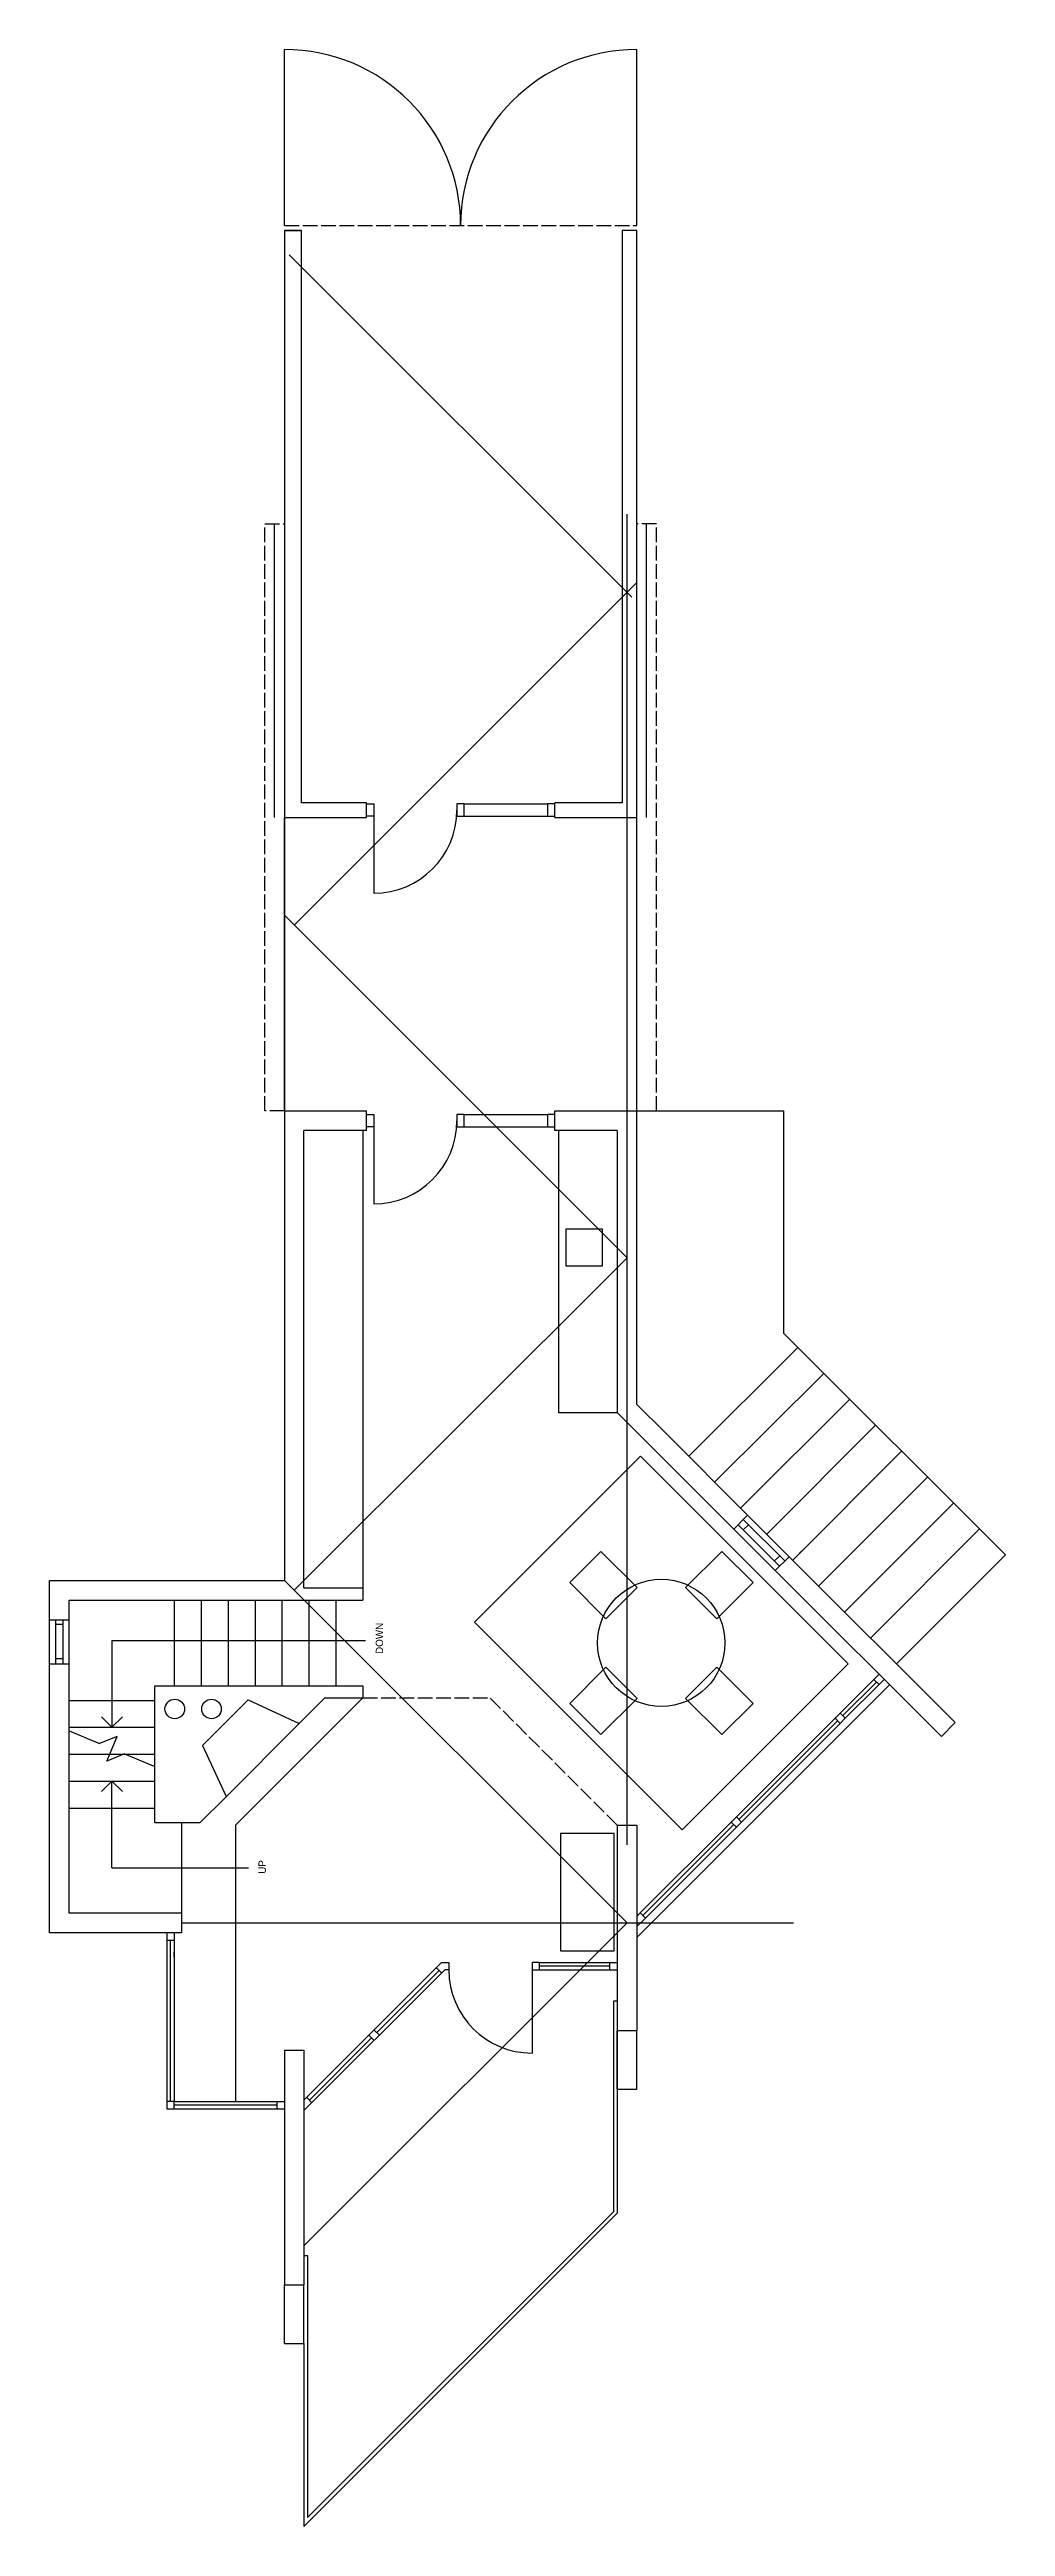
# Model space of a CAD drawing. Header units: inches. Extents: x -30960 to 5972, y 141 to 7569.
# Drawn here: x -16500 to -16110, y 927 to 1939 of the extents above; entities that cross this region are included whole.
import ezdxf

# ---------------------------------------------------------------- set-up
doc = ezdxf.new("R2010")
doc.units = ezdxf.units.IN
doc.header["$LTSCALE"] = 0.5
doc.header["$MEASUREMENT"] = 0
doc.linetypes.add('ACAD_ISO02W100', pattern=[15, 12, -3])
doc.layers.get('0').update_dxf_attribs({"color": 253})
for name, color, linetype in [('A-doors', 254, 'Continuous'), ('A-Elev-North', 7, 'Continuous'), ('A-Elev-South', 7, 'Continuous'), ('A-furniture', 33, 'Continuous'), ('A-glazing', 252, 'Continuous'), ('A-millwork', 252, 'Continuous'), ('A-soffit', 251, 'ACAD_ISO02W100'), ('A-stairs', 252, 'Continuous'), ('A-text', 254, 'Continuous'), ('A-walls', 7, 'Continuous'), ('construction', 160, 'Continuous')]:
    doc.layers.add(name, color=color, linetype=linetype)

msp = doc.modelspace()

# ---------------------------------------------------------------- texts
at = {"layer": 'A-text'}
for s, p in [('DOWN', (-16363.9, 1283.3)), ('UP', (-16411.8, 1193.4))]:
    msp.add_text(s, height=3, rotation=90, dxfattribs=at).set_placement(p)

# ---------------------------------------------------------------- linework, layer by layer
for p, q in [((-16404.2, 1625.3), (-16404.2, 1505.3)), ((-16404.2, 1505.3), (-16404.2, 1625.3)), ((-16260.2, 1505.3), (-16260.2, 1625.3))]:
    msp.add_line(p, q)
at = {"layer": 'A-doors'}
for p, q in [((-16404.2, 1867.3), (-16404.2, 1939.3)), ((-16260.2, 1867.3), (-16260.2, 1939.3)), ((-16408.2, 1625.3), (-16408.2, 1745.3)), ((-16256.2, 1625.3), (-16256.2, 1745.3)), ((-16370.7, 1630.8), (-16367.7, 1630.8)), ((-16370.7, 1625.8), (-16370.7, 1630.8)), ((-16367.7, 1630.8), (-16367.7, 1625.8)), ((-16330.7, 1630.8), (-16333.7, 1630.8)), ((-16333.7, 1630.8), (-16333.7, 1625.8)), ((-16330.7, 1625.8), (-16330.7, 1630.8)), ((-16330.7, 1630.8), (-16296.7, 1630.8)), ((-16293.7, 1630.8), (-16296.7, 1630.8)), ((-16296.7, 1630.8), (-16296.7, 1625.8)), ((-16293.7, 1625.8), (-16293.7, 1630.8)), ((-16367.7, 1625.8), (-16370.7, 1625.8)), ((-16367.7, 1628.3), (-16367.7, 1594.3)), ((-16333.7, 1625.8), (-16330.7, 1625.8)), ((-16330.7, 1625.8), (-16296.7, 1625.8)), ((-16296.7, 1625.8), (-16293.7, 1625.8)), ((-16370.7, 1503.8), (-16367.7, 1503.8)), ((-16370.7, 1498.8), (-16370.7, 1503.8)), ((-16367.7, 1503.8), (-16367.7, 1498.8)), ((-16367.7, 1501.3), (-16367.7, 1467.3)), ((-16330.7, 1503.8), (-16333.7, 1503.8)), ((-16333.7, 1503.8), (-16333.7, 1498.8)), ((-16330.7, 1498.8), (-16330.7, 1503.8)), ((-16293.7, 1503.8), (-16296.7, 1503.8)), ((-16296.7, 1503.8), (-16296.7, 1498.8)), ((-16293.7, 1498.8), (-16293.7, 1503.8)), ((-16367.7, 1498.8), (-16370.7, 1498.8)), ((-16333.7, 1498.8), (-16330.7, 1498.8)), ((-16296.7, 1498.8), (-16293.7, 1498.8)), ((-16300, 1157.1), (-16303, 1157.1)), ((-16303, 1157.1), (-16303, 1154.1)), ((-16300, 1154.1), (-16300, 1157.1)), ((-16271.2, 1154.1), (-16271.2, 1157.1)), ((-16303, 1154.1), (-16303, 1120.1)), ((-16303, 1154.1), (-16300, 1154.1))]:
    msp.add_line(p, q, dxfattribs=at)
for centre, radius, start, end in [((-16404.2, 1867.3), 72, 0, 90), ((-16260.2, 1867.3), 72, 90, 180), ((-16367.7, 1628.3), 34, 270, 0), ((-16367.7, 1501.3), 34, 270, 0), ((-16303, 1154.1), 34, 180, 270)]:
    msp.add_arc(centre, radius, start, end, dxfattribs=at)
at = {"layer": 'A-Elev-North', "color": 7}
for p, q in [((-16163.3, 1272.9), (-16161.2, 1275)), ((-16161.2, 1270.8), (-16159.1, 1272.9)), ((-16179.2, 1257), (-16177.1, 1259.1)), ((-16177.1, 1254.8), (-16175, 1257))]:
    msp.add_line(p, q, dxfattribs=at)
at = {"layer": 'A-Elev-North', "color": 254}
for p, q in [((-16219.5, 1216.7), (-16221.7, 1214.5)), ((-16217.4, 1214.5), (-16218.5, 1215.6)), ((-16219.5, 1212.4), (-16217.4, 1214.5)), ((-16258.8, 1177.5), (-16260.2, 1176)), ((-16260.2, 1171.8), (-16256.6, 1175.3))]:
    msp.add_line(p, q, dxfattribs=at)
at = {"layer": 'A-Elev-South', "color": 253}
for p, q in [((-16260.2, 1505.3), (-16200.2, 1505.3)), ((-16200.2, 1505.3), (-16200.2, 1414.4)), ((-16239, 1364.1), (-16194.4, 1408.6)), ((-16200.2, 1414.4), (-16109.6, 1323.8)), ((-16228.4, 1353.5), (-16183.8, 1398)), ((-16217.8, 1342.9), (-16173.2, 1387.4)), ((-16207.1, 1332.2), (-16162.6, 1376.8)), ((-16196.5, 1321.6), (-16152, 1366.2)), ((-16185.9, 1311), (-16141.4, 1355.6)), ((-16175.3, 1300.4), (-16130.8, 1345)), ((-16164.7, 1289.8), (-16120.2, 1334.4)), ((-16154.1, 1279.2), (-16109.6, 1323.8)), ((-16268.2, 1141.3), (-16269.7, 1141.3)), ((-16268.2, 1105.3), (-16268.2, 1129.3)), ((-16260.2, 1105.3), (-16260.2, 1129.3)), ((-16404.2, 1001.3), (-16404.2, 1025.3)), ((-16396.2, 1001.3), (-16396.2, 1025.3))]:
    msp.add_line(p, q, dxfattribs=at)
at = {"layer": 'A-Elev-South', "color": 7}
for p, q in [((-16130.1, 1255.2), (-16197.9, 1323)), ((-16135.7, 1249.5), (-16130.1, 1255.2))]:
    msp.add_line(p, q, dxfattribs=at)
at = {"layer": 'A-furniture'}
msp.add_lwpolyline([(-16241.7, 1211.4), (-16173.8, 1279.3), (-16258.7, 1364.1), (-16326.5, 1296.3)], close=True, dxfattribs=at)
for points in [[(-16260.1, 1310.4), (-16274.9, 1325.2), (-16287.6, 1312.5), (-16272.8, 1297.7), (-16260.1, 1310.4)], [(-16240.3, 1310.4), (-16225.4, 1325.2), (-16212.7, 1312.5), (-16227.5, 1297.7), (-16240.3, 1310.4)], [(-16272.8, 1277.9), (-16287.6, 1263), (-16274.9, 1250.3), (-16260.1, 1265.1), (-16272.8, 1277.9)], [(-16227.5, 1277.9), (-16212.7, 1263), (-16225.4, 1250.3), (-16240.3, 1265.1), (-16227.5, 1277.9)], [(-16291.4, 1161.9), (-16269.4, 1161.9), (-16269.4, 1209.9), (-16291.4, 1209.9), (-16291.4, 1161.9)]]:
    msp.add_lwpolyline(points, dxfattribs=at)
msp.add_circle((-16250.2, 1287.8), 26, dxfattribs=at)
at = {"layer": 'A-glazing'}
for p, q in [((-16330.7, 1503.8), (-16296.7, 1503.8)), ((-16330.7, 1498.8), (-16296.7, 1498.8)), ((-16201.8, 1319.1), (-16218.8, 1336.1)), ((-16214.6, 1336.1), (-16216.7, 1334)), ((-16201.8, 1323.4), (-16203.9, 1321.3)), ((-16191.6, 1326.6), (-16193.7, 1324.5)), ((-16497.7, 1297.3), (-16497.7, 1279.3)), ((-16494.7, 1297.3), (-16494.7, 1279.3)), ((-16494.7, 1295.3), (-16497.7, 1295.3)), ((-16494.7, 1281.3), (-16497.7, 1281.3)), ((-16156.9, 1270.7), (-16260.1, 1167.5)), ((-16163.3, 1272.9), (-16177.1, 1259.1)), ((-16162.3, 1271.8), (-16176.1, 1258)), ((-16161.2, 1270.8), (-16175, 1257)), ((-16179.2, 1257), (-16219.5, 1216.7)), ((-16178.2, 1255.9), (-16218.5, 1215.6)), ((-16177.1, 1254.8), (-16217.4, 1214.5)), ((-16221.7, 1214.5), (-16258.8, 1177.5)), ((-16220.6, 1213.5), (-16257.7, 1176.4)), ((-16219.5, 1212.4), (-16256.6, 1175.3)), ((-16452.2, 1169.3), (-16452.2, 1097.3)), ((-16452.2, 1166.3), (-16449.2, 1166.3)), ((-16450.7, 1100.3), (-16450.7, 1166.3)), ((-16449.2, 1169.3), (-16449.2, 1100.3)), ((-16452.2, 1161.3), (-16452.2, 1159.3)), ((-16449.2, 1159.3), (-16449.2, 1161.3)), ((-16342.1, 1155), (-16340, 1152.9)), ((-16340, 1157.1), (-16337, 1157.1)), ((-16337, 1157.1), (-16337, 1154.1)), ((-16271.2, 1155.6), (-16300, 1155.6)), ((-16338.7, 1154.1), (-16396.2, 1096.6)), ((-16341, 1153.9), (-16366.5, 1128.5)), ((-16337, 1154.1), (-16338.7, 1154.1)), ((-16368.6, 1126.3), (-16394, 1100.9)), ((-16369.7, 1127.4), (-16367.5, 1125.3)), ((-16367.5, 1129.5), (-16365.4, 1127.4)), ((-16449.2, 1100.3), (-16452.2, 1100.3)), ((-16452.2, 1097.3), (-16449.2, 1097.3)), ((-16449.2, 1097.3), (-16449.2, 1100.3)), ((-16449.2, 1100.3), (-16404.2, 1100.3)), ((-16407.2, 1098.8), (-16449.2, 1098.8)), ((-16449.2, 1097.3), (-16404.2, 1097.3)), ((-16407.2, 1097.3), (-16407.2, 1100.3)), ((-16395.1, 1102), (-16393, 1099.8))]:
    msp.add_line(p, q, dxfattribs=at)
at = {"layer": 'A-glazing', "color": 253}
for p, q in [((-16199.7, 1321.3), (-16216.7, 1338.2)), ((-16197.9, 1323), (-16214.9, 1340)), ((-16203.6, 1317.4), (-16220.6, 1334.3))]:
    msp.add_line(p, q, dxfattribs=at)
at = {"layer": 'A-glazing', "color": 254}
for p, q in [((-16161.2, 1270.8), (-16163.3, 1272.9)), ((-16177.1, 1254.8), (-16179.2, 1257)), ((-16175, 1257), (-16177.1, 1259.1)), ((-16217.4, 1214.5), (-16219.5, 1216.7)), ((-16219.5, 1212.4), (-16221.7, 1214.5)), ((-16256.6, 1175.3), (-16258.8, 1177.5))]:
    msp.add_line(p, q, dxfattribs=at)
at = {"layer": 'A-glazing', "color": 252}
for p, q in [((-16340, 1157.1), (-16396.2, 1100.9)), ((-16300, 1157.1), (-16268.2, 1157.1)), ((-16300, 1154.1), (-16268.2, 1154.1))]:
    msp.add_line(p, q, dxfattribs=at)
at = {"layer": 'A-millwork'}
for p, q in [((-16372.2, 1497.3), (-16372.2, 1310.3)), ((-16292.2, 1497.3), (-16292.2, 1382)), ((-16289.2, 1457), (-16289.2, 1442)), ((-16274.2, 1457), (-16289.2, 1457)), ((-16274.2, 1442), (-16274.2, 1457)), ((-16289.2, 1442), (-16274.2, 1442)), ((-16292.2, 1382), (-16268.2, 1382)), ((-16269.7, 1141.3), (-16269.7, 1055.2)), ((-16268.2, 1129.3), (-16268.2, 1054.6)), ((-16268.2, 1054.6), (-16396.2, 926.6)), ((-16269.7, 1055.2), (-16394.7, 930.2)), ((-16396.2, 1037.3), (-16394.7, 1037.3)), ((-16394.7, 1037.3), (-16394.7, 930.2)), ((-16396.2, 1001.3), (-16396.2, 926.6))]:
    msp.add_line(p, q, dxfattribs=at)
at = {"layer": 'A-soffit'}
for p, q in [((-16404.2, 1867.3), (-16260.2, 1867.3)), ((-16412.2, 1505.3), (-16412.2, 1745.3)), ((-16412.2, 1745.3), (-16404.2, 1745.3)), ((-16252.2, 1745.3), (-16260.2, 1745.3)), ((-16252.2, 1505.3), (-16252.2, 1745.3)), ((-16404.2, 1505.3), (-16412.2, 1505.3)), ((-16260.2, 1505.3), (-16252.2, 1505.3)), ((-16372.2, 1265.3), (-16320.2, 1265.3)), ((-16268.2, 1213.3), (-16320.2, 1265.3))]:
    msp.add_line(p, q, dxfattribs=at)
at = {"layer": 'A-stairs'}
for p, q in [((-16449.2, 1305.3), (-16449.2, 1270.3)), ((-16438.2, 1305.3), (-16438.2, 1270.3)), ((-16427.2, 1305.3), (-16427.2, 1270.3)), ((-16416.2, 1305.3), (-16416.2, 1270.3)), ((-16405.2, 1305.3), (-16405.2, 1270.3)), ((-16394.2, 1305.3), (-16394.2, 1270.3)), ((-16383.2, 1305.3), (-16383.2, 1270.3)), ((-16492.2, 1264.3), (-16457.2, 1264.3)), ((-16372.2, 1265.3), (-16424.2, 1213.3)), ((-16492.2, 1253.3), (-16457.2, 1253.3)), ((-16492.2, 1251.8), (-16479.8, 1246.7)), ((-16472.6, 1249.6), (-16479.8, 1246.7)), ((-16476.8, 1239.5), (-16472.6, 1249.6)), ((-16492.2, 1242.3), (-16457.2, 1242.3)), ((-16469.6, 1242.5), (-16476.8, 1239.5)), ((-16469.6, 1242.5), (-16457.2, 1237.3)), ((-16492.2, 1231.3), (-16457.2, 1231.3)), ((-16492.2, 1220.3), (-16457.2, 1220.3)), ((-16446.2, 1214.4), (-16446.2, 1177.3)), ((-16424.2, 1213.3), (-16424.2, 1100.3))]:
    msp.add_line(p, q, dxfattribs=at)
at = {"layer": 'A-text'}
for p, q in [((-16474.7, 1288.8), (-16474.7, 1253.3)), ((-16474.7, 1288.8), (-16371, 1288.8)), ((-16474.7, 1253.3), (-16478.9, 1257.6)), ((-16474.7, 1253.3), (-16470.4, 1257.6)), ((-16474.7, 1231.3), (-16478.9, 1227.1)), ((-16474.7, 1231.3), (-16470.4, 1227.1)), ((-16474.7, 1195.8), (-16474.7, 1231.3)), ((-16474.7, 1195.8), (-16418.9, 1195.8))]:
    msp.add_line(p, q, dxfattribs=at)
at = {"layer": 'A-walls'}
for p, q in [((-16404.2, 1865.3), (-16404.2, 1625.3)), ((-16404.2, 1865.3), (-16397.2, 1865.3)), ((-16397.2, 1865.3), (-16404.2, 1865.3)), ((-16397.2, 1631.3), (-16397.2, 1865.3)), ((-16266.2, 1865.3), (-16266.2, 1631.3)), ((-16260.2, 1865.3), (-16266.2, 1865.3)), ((-16260.2, 1625.3), (-16260.2, 1865.3)), ((-16370.7, 1631.3), (-16397.2, 1631.3)), ((-16370.7, 1625.3), (-16370.7, 1631.3)), ((-16266.2, 1631.3), (-16293.7, 1631.3)), ((-16293.7, 1625.3), (-16293.7, 1631.3)), ((-16404.2, 1625.3), (-16370.7, 1625.3)), ((-16293.7, 1625.3), (-16260.2, 1625.3)), ((-16404.2, 1505.3), (-16404.2, 1313.3)), ((-16404.2, 1505.3), (-16370.7, 1505.3)), ((-16370.7, 1497.3), (-16370.7, 1505.3)), ((-16293.7, 1505.3), (-16260.2, 1505.3)), ((-16293.7, 1497.3), (-16293.7, 1505.3)), ((-16260.2, 1385.3), (-16260.2, 1505.3)), ((-16396.2, 1310.3), (-16396.2, 1497.3)), ((-16370.7, 1497.3), (-16396.2, 1497.3)), ((-16268.2, 1497.3), (-16293.7, 1497.3)), ((-16268.2, 1497.3), (-16268.2, 1382)), ((-16220.6, 1334.3), (-16268.2, 1382)), ((-16260.2, 1385.3), (-16248.8, 1373.9)), ((-16248.8, 1373.9), (-16214.9, 1340)), ((-16214.9, 1340), (-16220.6, 1334.3)), ((-16197.9, 1323), (-16203.6, 1317.4)), ((-16135.7, 1249.5), (-16203.6, 1317.4)), ((-16500.2, 1297.3), (-16500.2, 1313.3)), ((-16500.2, 1313.3), (-16404.2, 1313.3)), ((-16396.2, 1310.3), (-16372.2, 1310.3)), ((-16372.2, 1310.3), (-16372.2, 1305.3)), ((-16500.2, 1297.3), (-16492.2, 1297.3)), ((-16492.2, 1297.3), (-16492.2, 1305.3)), ((-16492.2, 1305.3), (-16372.2, 1305.3)), ((-16500.2, 1279.3), (-16492.2, 1279.3)), ((-16500.2, 1169.3), (-16500.2, 1279.3)), ((-16492.2, 1177.3), (-16492.2, 1279.3)), ((-16457.2, 1270.3), (-16372.2, 1270.3)), ((-16457.2, 1214.4), (-16457.2, 1270.3)), ((-16372.2, 1270.3), (-16372.2, 1265.3)), ((-16419, 1264.5), (-16437.7, 1245.8)), ((-16419, 1264.5), (-16398.2, 1254.8)), ((-16387.7, 1265.3), (-16398.2, 1254.8)), ((-16387.7, 1265.3), (-16372.2, 1265.3)), ((-16437.7, 1245.8), (-16428, 1225)), ((-16428.2, 1224.8), (-16398.2, 1254.8)), ((-16428.2, 1224.8), (-16438.6, 1214.4)), ((-16457.2, 1214.4), (-16438.6, 1214.4)), ((-16268.2, 1213.3), (-16260.2, 1213.3)), ((-16268.2, 1213.3), (-16268.2, 1129.3)), ((-16260.2, 1213.3), (-16260.2, 1129.3)), ((-16446.2, 1177.3), (-16492.2, 1177.3)), ((-16446.2, 1177.3), (-16446.2, 1169.3)), ((-16446.2, 1169.3), (-16500.2, 1169.3)), ((-16268.2, 1129.3), (-16260.2, 1129.3)), ((-16404.2, 1121.3), (-16404.2, 1025.3)), ((-16404.2, 1121.3), (-16396.2, 1121.3)), ((-16396.2, 1121.3), (-16396.2, 1025.3)), ((-16404.2, 1025.3), (-16396.2, 1025.3))]:
    msp.add_line(p, q, dxfattribs=at)
at = {"layer": 'A-walls', "color": 253}
for p, q in [((-16500.2, 1279.3), (-16500.2, 1297.3)), ((-16492.2, 1279.3), (-16492.2, 1297.3)), ((-16268.2, 1105.3), (-16260.2, 1105.3)), ((-16404.2, 1001.3), (-16396.2, 1001.3))]:
    msp.add_line(p, q, dxfattribs=at)
at = {"layer": 'A-walls'}
for centre in [(-16449, 1260.8), (-16434, 1260.8)]:
    msp.add_circle(centre, 4, dxfattribs=at)
at = {"layer": 'construction'}
for p, q in [((-16402.2, 1855.3), (-16262.2, 1715.3)), ((-16264.2, 1205.3), (-16264.2, 1749.3)), ((-16400.2, 1581.3), (-16260.2, 1721.3)), ((-16404.2, 1585.3), (-16264.2, 1445.3)), ((-16400.2, 1309.3), (-16264.2, 1445.3)), ((-16404.2, 1313.3), (-16264.2, 1173.3)), ((-16446.2, 1173.3), (-16196.2, 1173.3)), ((-16396.2, 1041.3), (-16264.2, 1173.3))]:
    msp.add_line(p, q, dxfattribs=at)

msp.set_redraw_order([(e.dxf.handle, doc.entitydb.next_handle()) for e in msp.query("TEXT MTEXT ATTDEF DIMENSION ARC_DIMENSION")])  # texts and dimensions are drawn at this point

doc.saveas('drawing.dxf')
